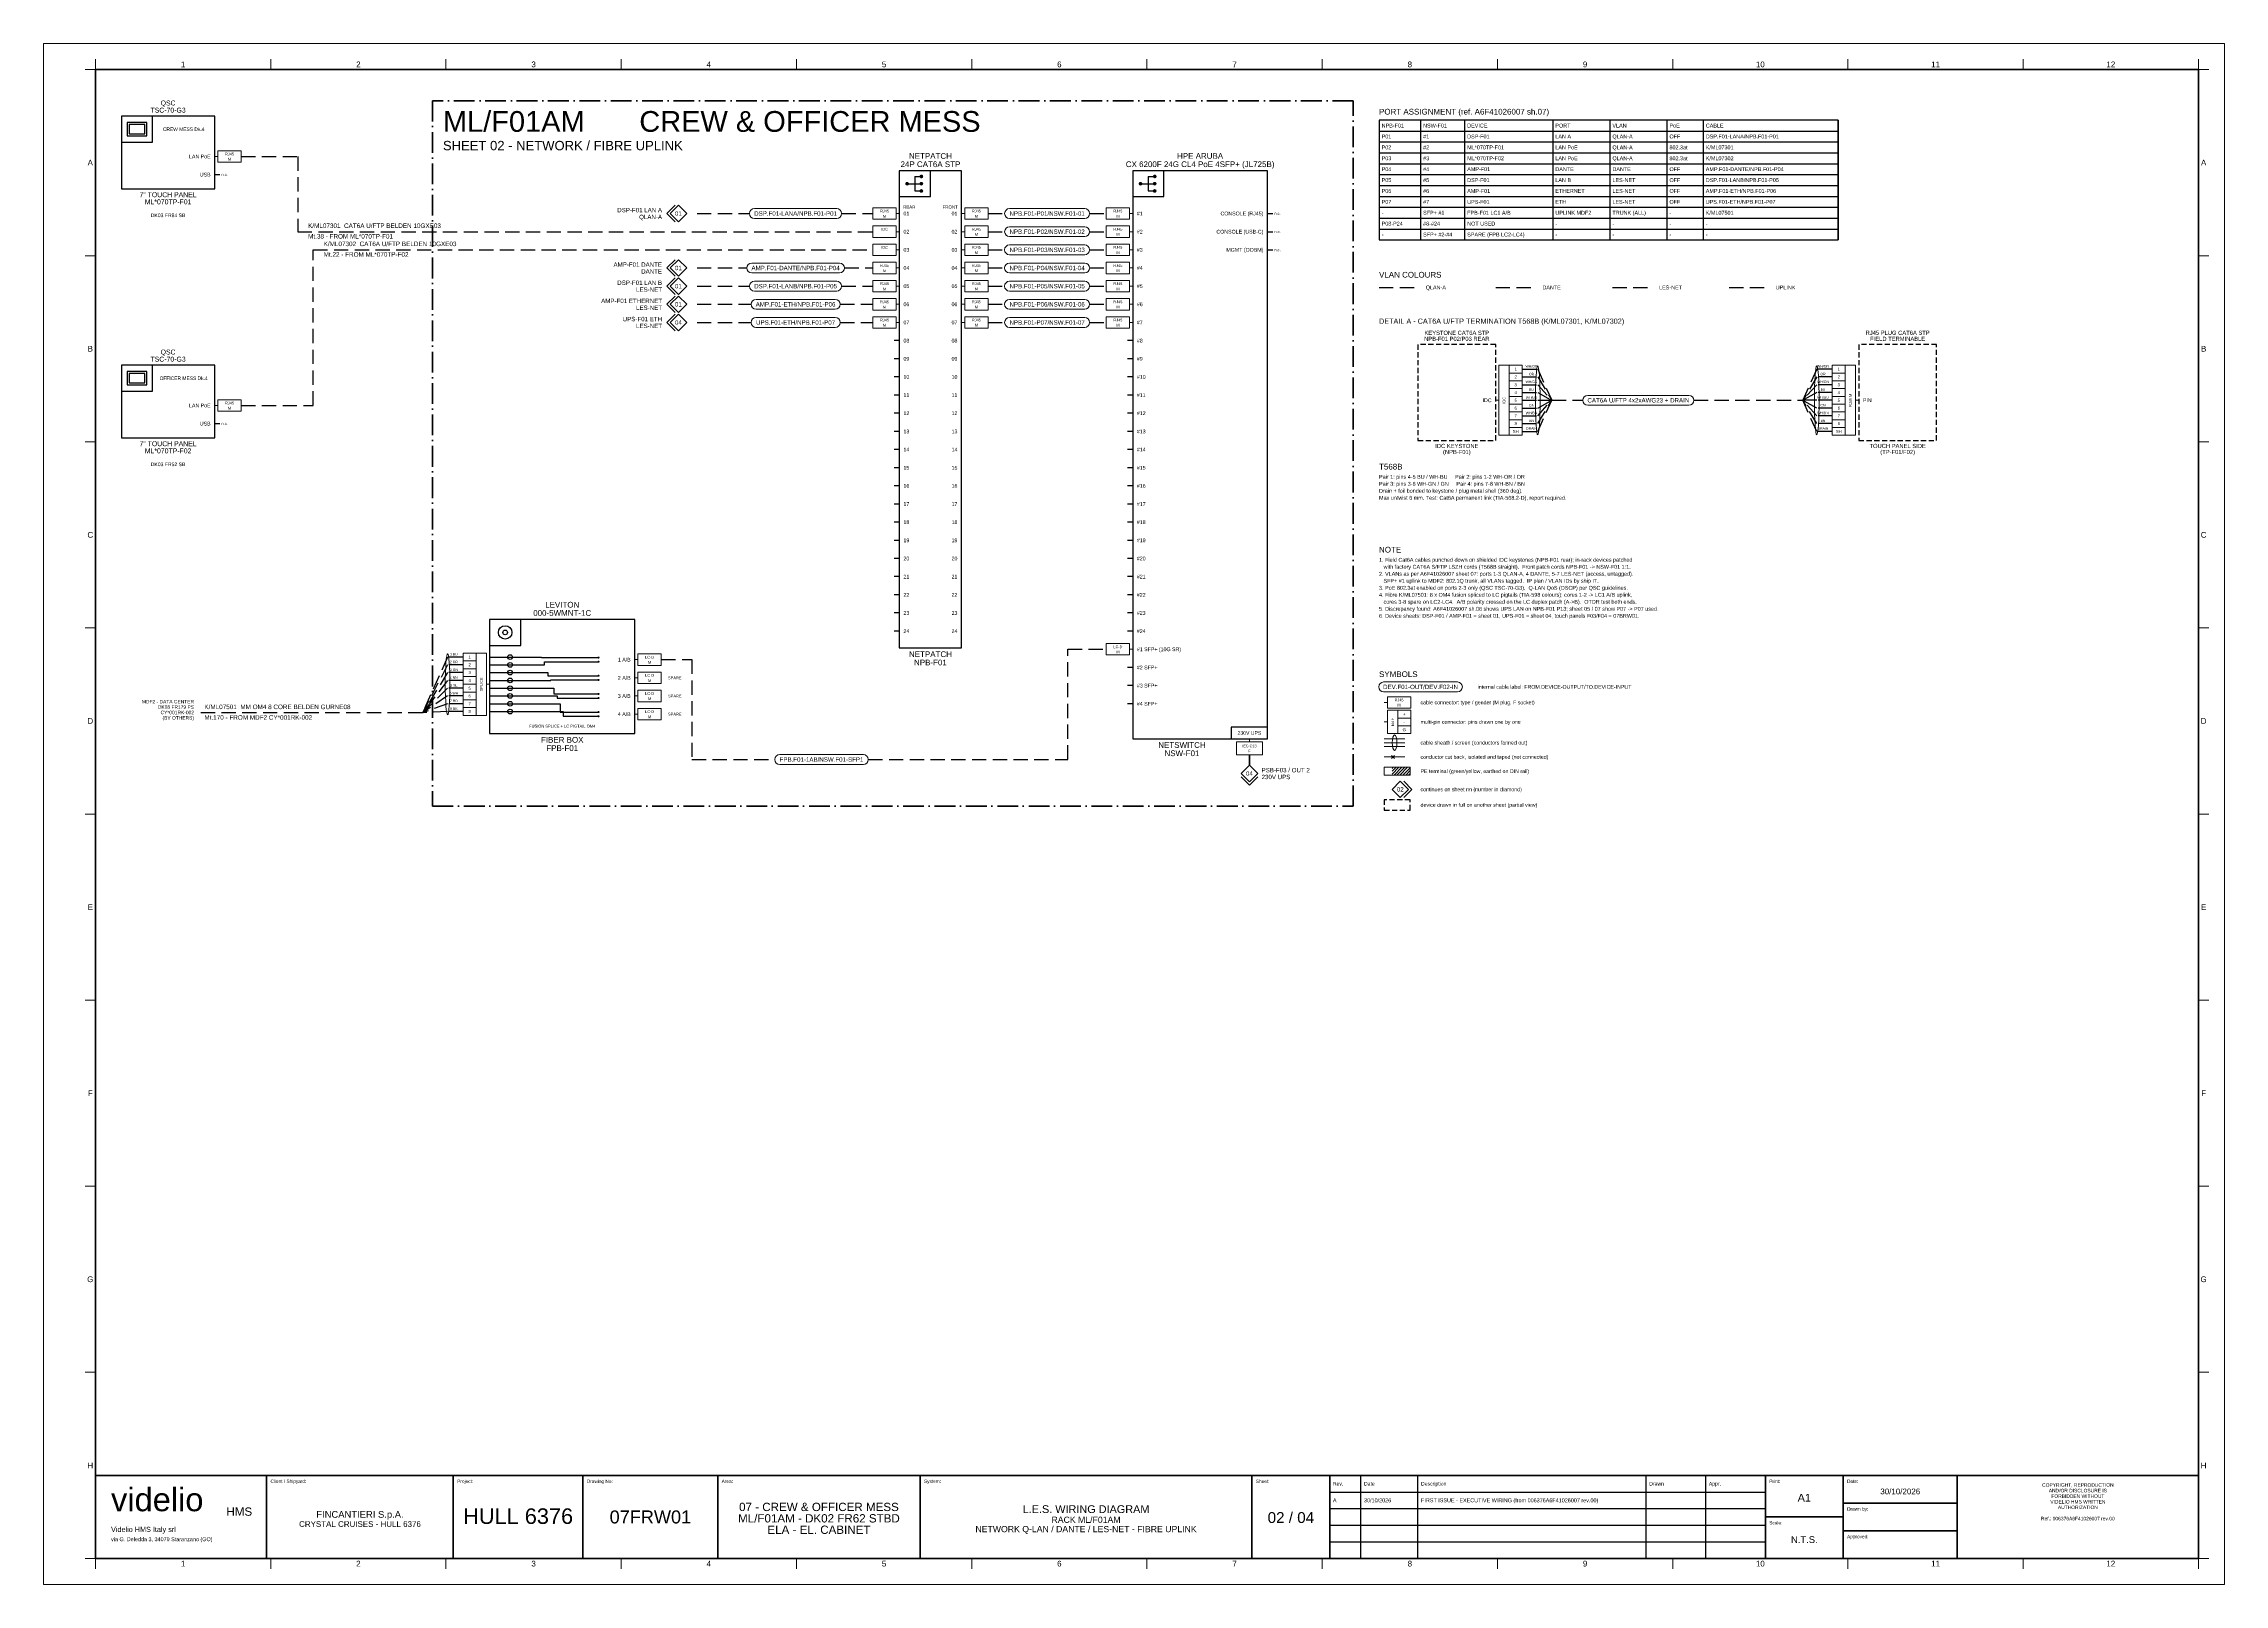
# Model space of a CAD drawing. Header units: millimetres. Extents: x 0 to 841, y 0 to 594.
import ezdxf
from ezdxf.enums import TextEntityAlignment as Align

# ---------------------------------------------------------------- set-up
doc = ezdxf.new("R2010")
doc.units = ezdxf.units.MM
for name, pattern in [('AV_DASHDOT', [12, 8, -2, 0, -2]), ('AV_DASHED', [8, 5.5, -2.5]), ('AV_HIDDEN', [3, 2, -1])]:
    doc.linetypes.add(name, pattern=pattern)
for name, color, linetype, lineweight in [('AV-CONN', 7, 'Continuous', 18), ('AV-LABEL', 7, 'Continuous', 18), ('AV-NOTE', 7, 'Continuous', 18), ('AV-TB', 7, 'Continuous', 18), ('AV-TEXT', 7, 'Continuous', 18), ('AV-TEXT-DEV', 7, 'Continuous', 18)]:
    doc.layers.add(name, color=color, linetype=linetype, lineweight=lineweight)
for name, color, linetype, lineweight, true_color in [('AV-DEVICE', 7, 'Continuous', 25, 0x4682ff), ('AV-DEVICE-REF', 7, 'AV_HIDDEN', 25, 0x4682ff), ('AV-FRAME', 7, 'Continuous', 70, 0x7800ff), ('AV-RACK', 7, 'AV_DASHDOT', 50, 0xff00ff), ('AV-SYM', 7, 'Continuous', 25, 0x4682ff), ('AV-TITLE', 7, 'Continuous', 25, 0x7800ff), ('AV-XREF', 7, 'Continuous', 18, 0x00af00), ('AV-ZONE', 7, 'Continuous', 18, 0x7800ff), ('W-DANTE', 7, 'AV_DASHED', 25, 0xe60000), ('W-FIBER', 7, 'Continuous', 25, 0x1f388c), ('W-LESNET', 7, 'AV_DASHED', 25, 0x00a0eb), ('W-POWER', 7, 'Continuous', 35, 0xeb8c00), ('W-QLAN', 7, 'AV_DASHED', 25, 0x6ebe00), ('W-UPLINK', 7, 'AV_DASHED', 25, 0x1f388c)]:
    doc.layers.add(name, color=color, linetype=linetype, lineweight=lineweight, true_color=true_color)
doc.styles.add('AV', font='arial.ttf')

msp = doc.modelspace()

# ---------------------------------------------------------------- hatches: boundary and pattern name
at = {"layer": 'AV-TB', "true_color": 0x009600}
h = msp.add_hatch(dxfattribs=at)
h.set_pattern_fill('ANSI31', scale=0.25)
h.paths.add_polyline_path([(520, 312), (527, 312), (527, 315), (520, 315)])

# ---------------------------------------------------------------- linework, layer by layer
at = {"layer": 'AV-CONN'}
for p, q in [((66, 550.5), (67.2, 550.5)), ((330, 528.5), (328.8, 528.5)), ((330, 521.5), (328.8, 521.5)), ((354, 528.5), (355.2, 528.5)), ((354, 521.5), (355.2, 521.5)), ((420, 528.5), (418.8, 528.5)), ((420, 521.5), (418.8, 521.5)), ((330, 514.5), (328.8, 514.5)), ((354, 514.5), (355.2, 514.5)), ((420, 514.5), (418.8, 514.5)), ((330, 507.5), (328.8, 507.5)), ((354, 507.5), (355.2, 507.5)), ((420, 507.5), (418.8, 507.5)), ((330, 500.5), (328.8, 500.5)), ((354, 500.5), (355.2, 500.5)), ((420, 500.5), (418.8, 500.5)), ((330, 493.5), (328.8, 493.5)), ((354, 493.5), (355.2, 493.5)), ((420, 493.5), (418.8, 493.5)), ((330, 486.5), (328.8, 486.5)), ((354, 486.5), (355.2, 486.5)), ((420, 486.5), (418.8, 486.5)), ((66, 454.5), (67.2, 454.5)), ((560, 456.5), (561.2, 456.5)), ((700, 456.5), (698.8, 456.5)), ((228, 356.5), (229.2, 356.5)), ((420, 360.5), (418.8, 360.5)), ((172, 347), (170.8, 347)), ((228, 349.5), (229.2, 349.5)), ((228, 342.5), (229.2, 342.5)), ((517, 340), (518.2, 340)), ((228, 335.5), (229.2, 335.5)), ((517, 332.5), (518.2, 332.5)), ((465, 326), (465, 324.8)), ((517, 326), (525, 326)), ((517, 324.5), (525, 324.5)), ((517, 323), (525, 323)), ((519.8, 318.4), (521, 319.6)), ((519.8, 319.6), (521, 318.4)), ((517, 319), (525, 319))]:
    msp.add_line(p, q, dxfattribs=at)
for points in [[(67.2, 548.3), (76.2, 548.3), (76.2, 552.7), (67.2, 552.7)], [(319.8, 526.3), (328.8, 526.3), (328.8, 530.7), (319.8, 530.7)], [(355.2, 526.3), (364.2, 526.3), (364.2, 530.7), (355.2, 530.7)], [(409.8, 526.3), (418.8, 526.3), (418.8, 530.7), (409.8, 530.7)], [(319.8, 519.3), (328.8, 519.3), (328.8, 523.7), (319.8, 523.7)], [(355.2, 519.3), (364.2, 519.3), (364.2, 523.7), (355.2, 523.7)], [(409.8, 519.3), (418.8, 519.3), (418.8, 523.7), (409.8, 523.7)], [(319.8, 512.3), (328.8, 512.3), (328.8, 516.7), (319.8, 516.7)], [(355.2, 512.3), (364.2, 512.3), (364.2, 516.7), (355.2, 516.7)], [(409.8, 512.3), (418.8, 512.3), (418.8, 516.7), (409.8, 516.7)], [(319.8, 505.3), (328.8, 505.3), (328.8, 509.7), (319.8, 509.7)], [(355.2, 505.3), (364.2, 505.3), (364.2, 509.7), (355.2, 509.7)], [(409.8, 505.3), (418.8, 505.3), (418.8, 509.7), (409.8, 509.7)], [(319.8, 498.3), (328.8, 498.3), (328.8, 502.7), (319.8, 502.7)], [(355.2, 498.3), (364.2, 498.3), (364.2, 502.7), (355.2, 502.7)], [(409.8, 498.3), (418.8, 498.3), (418.8, 502.7), (409.8, 502.7)], [(319.8, 491.3), (328.8, 491.3), (328.8, 495.7), (319.8, 495.7)], [(319.8, 484.3), (328.8, 484.3), (328.8, 488.7), (319.8, 488.7)], [(355.2, 491.3), (364.2, 491.3), (364.2, 495.7), (355.2, 495.7)], [(355.2, 484.3), (364.2, 484.3), (364.2, 488.7), (355.2, 488.7)], [(409.8, 491.3), (418.8, 491.3), (418.8, 495.7), (409.8, 495.7)], [(409.8, 484.3), (418.8, 484.3), (418.8, 488.7), (409.8, 488.7)], [(561.2, 443), (565.2, 443), (565.2, 470), (561.2, 470)], [(565.2, 467), (570.2, 467), (570.2, 470), (565.2, 470)], [(565.2, 464), (570.2, 464), (570.2, 467), (565.2, 467)], [(565.2, 461), (570.2, 461), (570.2, 464), (565.2, 464)], [(689.8, 467), (694.8, 467), (694.8, 470), (689.8, 470)], [(689.8, 464), (694.8, 464), (694.8, 467), (689.8, 467)], [(689.8, 461), (694.8, 461), (694.8, 464), (689.8, 464)], [(694.8, 443), (698.8, 443), (698.8, 470), (694.8, 470)], [(67.2, 452.3), (76.2, 452.3), (76.2, 456.7), (67.2, 456.7)], [(565.2, 458), (570.2, 458), (570.2, 461), (565.2, 461)], [(565.2, 455), (570.2, 455), (570.2, 458), (565.2, 458)], [(565.2, 452), (570.2, 452), (570.2, 455), (565.2, 455)], [(689.8, 458), (694.8, 458), (694.8, 461), (689.8, 461)], [(689.8, 455), (694.8, 455), (694.8, 458), (689.8, 458)], [(689.8, 452), (694.8, 452), (694.8, 455), (689.8, 455)], [(565.2, 449), (570.2, 449), (570.2, 452), (565.2, 452)], [(565.2, 446), (570.2, 446), (570.2, 449), (565.2, 449)], [(565.2, 443), (570.2, 443), (570.2, 446), (565.2, 446)], [(689.8, 449), (694.8, 449), (694.8, 452), (689.8, 452)], [(689.8, 446), (694.8, 446), (694.8, 449), (689.8, 449)], [(689.8, 443), (694.8, 443), (694.8, 446), (689.8, 446)], [(409.8, 358.3), (418.8, 358.3), (418.8, 362.7), (409.8, 362.7)], [(161.8, 356), (166.8, 356), (166.8, 359), (161.8, 359)], [(161.8, 353), (166.8, 353), (166.8, 356), (161.8, 356)], [(166.8, 335), (170.8, 335), (170.8, 359), (166.8, 359)], [(229.2, 354.3), (238.2, 354.3), (238.2, 358.7), (229.2, 358.7)], [(161.8, 350), (166.8, 350), (166.8, 353), (161.8, 353)], [(161.8, 347), (166.8, 347), (166.8, 350), (161.8, 350)], [(161.8, 344), (166.8, 344), (166.8, 347), (161.8, 347)], [(229.2, 347.3), (238.2, 347.3), (238.2, 351.7), (229.2, 351.7)], [(161.8, 341), (166.8, 341), (166.8, 344), (161.8, 344)], [(161.8, 338), (166.8, 338), (166.8, 341), (161.8, 341)], [(161.8, 335), (166.8, 335), (166.8, 338), (161.8, 338)], [(229.2, 340.3), (238.2, 340.3), (238.2, 344.7), (229.2, 344.7)], [(229.2, 333.3), (238.2, 333.3), (238.2, 337.7), (229.2, 337.7)], [(518.2, 337.8), (527.2, 337.8), (527.2, 342.2), (518.2, 342.2)], [(518.2, 328), (522.2, 328), (522.2, 337), (518.2, 337)], [(522.2, 334), (527.2, 334), (527.2, 337), (522.2, 337)], [(522.2, 331), (527.2, 331), (527.2, 334), (522.2, 334)], [(522.2, 328), (527.2, 328), (527.2, 331), (522.2, 331)], [(460, 319.8), (470, 319.8), (470, 324.8), (460, 324.8)]]:
    msp.add_lwpolyline(points, close=True, dxfattribs=at)
for centre, major_axis, ratio in [((576.2, 456.5), (0, 13.3), 0.067669), ((683.8, 456.5), (0, 13.3), 0.067669), ((155.8, 347), (0, 11.8), 0.076271), ((521, 324.5), (0, 3), 0.3)]:
    msp.add_ellipse(centre, major_axis=major_axis, ratio=ratio, dxfattribs=at)
at = {"layer": 'AV-DEVICE'}
for p, q in [((66, 543.5), (68, 543.5)), ((472, 528.5), (474, 528.5)), ((472, 521.5), (474, 521.5)), ((472, 514.5), (474, 514.5)), ((330, 479.5), (328, 479.5)), ((420, 479.5), (418, 479.5)), ((330, 472.5), (328, 472.5)), ((420, 472.5), (418, 472.5)), ((330, 465.5), (328, 465.5)), ((420, 465.5), (418, 465.5)), ((330, 458.5), (328, 458.5)), ((420, 458.5), (418, 458.5)), ((66, 447.5), (68, 447.5)), ((330, 451.5), (328, 451.5)), ((420, 451.5), (418, 451.5)), ((330, 444.5), (328, 444.5)), ((330, 437.5), (328, 437.5)), ((420, 444.5), (418, 444.5)), ((420, 437.5), (418, 437.5)), ((330, 430.5), (328, 430.5)), ((420, 430.5), (418, 430.5)), ((330, 423.5), (328, 423.5)), ((420, 423.5), (418, 423.5)), ((330, 416.5), (328, 416.5)), ((420, 416.5), (418, 416.5)), ((330, 409.5), (328, 409.5)), ((420, 409.5), (418, 409.5)), ((330, 402.5), (328, 402.5)), ((330, 395.5), (328, 395.5)), ((420, 402.5), (418, 402.5)), ((420, 395.5), (418, 395.5)), ((330, 388.5), (328, 388.5)), ((420, 388.5), (418, 388.5)), ((330, 381.5), (328, 381.5)), ((420, 381.5), (418, 381.5)), ((330, 374.5), (328, 374.5)), ((420, 374.5), (418, 374.5)), ((330, 367.5), (328, 367.5)), ((420, 367.5), (418, 367.5)), ((420, 353.5), (418, 353.5)), ((420, 346.5), (418, 346.5)), ((420, 339.5), (418, 339.5))]:
    msp.add_line(p, q, dxfattribs=at)
for points in [[(30, 538), (66, 538), (66, 566), (30, 566)], [(30, 556), (42, 556), (42, 566), (30, 566)], [(330, 361), (354, 361), (354, 545), (330, 545)], [(330, 535), (342, 535), (342, 545), (330, 545)], [(420, 326), (472, 326), (472, 545), (420, 545)], [(420, 535), (432, 535), (432, 545), (420, 545)], [(30, 442), (66, 442), (66, 470), (30, 470)], [(30, 460), (42, 460), (42, 470), (30, 470)], [(172, 328), (228, 328), (228, 372), (172, 372)], [(172, 362), (184, 362), (184, 372), (172, 372)], [(458, 326), (472, 326), (472, 330.5), (458, 330.5)]]:
    msp.add_lwpolyline(points, close=True, dxfattribs=at)
at = {"layer": 'AV-DEVICE-REF'}
for points in [[(530, 441), (560, 441), (560, 478), (530, 478)], [(700, 441), (730, 441), (730, 478), (700, 478)], [(517, 298.5), (527, 298.5), (527, 302.5), (517, 302.5)]]:
    msp.add_lwpolyline(points, close=True, dxfattribs=at)
at = {"layer": 'AV-FRAME'}
for points in [[(20, 10), (831, 10), (831, 584), (20, 584)], [(20, 10), (831, 10), (831, 42), (20, 42)]]:
    msp.add_lwpolyline(points, close=True, dxfattribs=at)
at = {"layer": 'AV-LABEL'}
for points in [[(274.14, 526.6), (305.86, 526.6, 1), (305.86, 530.4), (274.14, 530.4, 1)], [(372.51, 526.6), (401.49, 526.6, 1), (401.49, 530.4), (372.51, 530.4, 1)], [(372.51, 519.6), (401.49, 519.6, 1), (401.49, 523.4), (372.51, 523.4, 1)], [(372.5, 512.6), (401.5, 512.6, 1), (401.5, 516.4), (372.5, 516.4, 1)], [(273.07, 505.6), (306.93, 505.6, 1), (306.93, 509.4), (273.07, 509.4, 1)], [(372.49, 505.6), (401.51, 505.6, 1), (401.51, 509.4), (372.49, 509.4, 1)], [(274.14, 498.6), (305.86, 498.6, 1), (305.86, 502.4), (274.14, 502.4, 1)], [(372.5, 498.6), (401.5, 498.6, 1), (401.5, 502.4), (372.5, 502.4, 1)], [(274.72, 484.6), (305.28, 484.6, 1), (305.28, 488.4), (274.72, 488.4, 1)], [(274.73, 491.6), (305.27, 491.6, 1), (305.27, 495.4), (274.73, 495.4, 1)], [(372.5, 491.6), (401.5, 491.6, 1), (401.5, 495.4), (372.5, 495.4, 1)], [(372.51, 484.6), (401.49, 484.6, 1), (401.49, 488.4), (372.51, 488.4, 1)], [(595.5, 454.6), (634.5, 454.6, 1), (634.5, 458.4), (595.5, 458.4, 1)], [(516.77, 344.1), (545.23, 344.1, 1), (545.23, 347.9), (516.77, 347.9, 1)], [(283.86, 316.1), (316.14, 316.1, 1), (316.14, 319.9), (283.86, 319.9, 1)]]:
    msp.add_lwpolyline(points, format="xyb", close=True, dxfattribs=at)
at = {"layer": 'AV-RACK'}
msp.add_lwpolyline([(150, 300), (505, 300), (505, 572), (150, 572)], close=True, dxfattribs=at)
at = {"layer": 'AV-SYM'}
for p, q in [((333, 540), (336, 540)), ((336, 542.8), (336, 537.2)), ((336, 542.8), (338.5, 542.8)), ((336, 540), (338.5, 540)), ((423, 540), (426, 540)), ((426, 542.8), (426, 537.2)), ((426, 542.8), (428.5, 542.8)), ((426, 540), (428.5, 540)), ((336, 537.2), (338.5, 537.2)), ((426, 537.2), (428.5, 537.2)), ((179, 357.5), (180.8, 357.5)), ((179, 354.5), (180.8, 354.5)), ((179, 351.5), (180.8, 351.5)), ((179, 348.5), (180.8, 348.5)), ((179, 345.5), (180.8, 345.5)), ((179, 342.5), (180.8, 342.5)), ((179, 339.5), (180.8, 339.5)), ((179, 336.5), (180.8, 336.5))]:
    msp.add_line(p, q, dxfattribs=at)
for points in [[(32.2, 558.4), (39.8, 558.4), (39.8, 563.6), (32.2, 563.6)], [(33, 559.2), (39, 559.2), (39, 562.8), (33, 562.8)], [(32.2, 462.4), (39.8, 462.4), (39.8, 467.6), (32.2, 467.6)], [(33, 463.2), (39, 463.2), (39, 466.8), (33, 466.8)]]:
    msp.add_lwpolyline(points, close=True, dxfattribs=at)
for points, const_width in [([(332.65, 540, 1), (333.35, 540, 1)], 0.7), ([(338.15, 542.8, 1), (338.85, 542.8, 1)], 0.7), ([(338.15, 540, 1), (338.85, 540, 1)], 0.7), ([(422.65, 540, 1), (423.35, 540, 1)], 0.7), ([(428.15, 542.8, 1), (428.85, 542.8, 1)], 0.7), ([(428.15, 540, 1), (428.85, 540, 1)], 0.7), ([(338.15, 537.2, 1), (338.85, 537.2, 1)], 0.7), ([(428.15, 537.2, 1), (428.85, 537.2, 1)], 0.7), ([(213.8, 357.3, 1), (214.2, 357.3, 1)], 0.4), ([(213.8, 355.7, 1), (214.2, 355.7, 1)], 0.4), ([(213.8, 350.3, 1), (214.2, 350.3, 1)], 0.4), ([(213.8, 348.7, 1), (214.2, 348.7, 1)], 0.4), ([(213.8, 343.3, 1), (214.2, 343.3, 1)], 0.4), ([(213.8, 341.7, 1), (214.2, 341.7, 1)], 0.4), ([(213.8, 336.3, 1), (214.2, 336.3, 1)], 0.4), ([(213.8, 334.7, 1), (214.2, 334.7, 1)], 0.4)]:
    msp.add_lwpolyline(points, format="xyb", close=True, dxfattribs=dict(at, const_width=const_width))
for centre, radius in [((178, 367), 2.6), ((178, 367), 0.9), ((179.9, 357.5), 0.9), ((179.9, 354.5), 0.9), ((179.9, 351.5), 0.9), ((179.9, 348.5), 0.9), ((179.9, 345.5), 0.9), ((179.9, 342.5), 0.9), ((179.9, 339.5), 0.9), ((179.9, 336.5), 0.9)]:
    msp.add_circle(centre, radius, dxfattribs=at)
at = {"layer": 'AV-TB'}
msp.add_lwpolyline([(517, 312), (527, 312), (527, 315), (517, 315)], close=True, dxfattribs=at)
at = {"layer": 'AV-TITLE'}
for p, q in [((531, 564.5), (531, 518.3)), ((548, 564.5), (548, 518.3)), ((582, 564.5), (582, 518.3)), ((604, 564.5), (604, 518.3)), ((626, 564.5), (626, 518.3)), ((640, 564.5), (640, 518.3)), ((692, 564.5), (692, 518.3)), ((515, 560.3), (692, 560.3)), ((515, 556.1), (692, 556.1)), ((515, 551.9), (692, 551.9)), ((515, 547.7), (692, 547.7)), ((515, 543.5), (692, 543.5)), ((515, 539.3), (692, 539.3)), ((515, 535.1), (692, 535.1)), ((515, 530.9), (692, 530.9)), ((515, 526.7), (692, 526.7)), ((515, 522.5), (692, 522.5)), ((496, 35.6), (664, 35.6)), ((508, 10), (508, 42)), ((530, 10), (530, 42)), ((618, 10), (618, 42)), ((641, 10), (641, 42)), ((496, 29.2), (664, 29.2)), ((496, 22.8), (664, 22.8)), ((496, 16.4), (664, 16.4))]:
    msp.add_line(p, q, dxfattribs=at)
for points in [[(515, 518.3), (692, 518.3), (692, 564.5), (515, 564.5)], [(20, 10), (86, 10), (86, 42), (20, 42)], [(86, 10), (158, 10), (158, 42), (86, 42)], [(158, 10), (208, 10), (208, 42), (158, 42)], [(208, 10), (260, 10), (260, 42), (208, 42)], [(260, 10), (338, 10), (338, 42), (260, 42)], [(338, 10), (466, 10), (466, 42), (338, 42)], [(466, 10), (496, 10), (496, 42), (466, 42)], [(496, 10), (664, 10), (664, 42), (496, 42)], [(664, 26), (694, 26), (694, 42), (664, 42)], [(694, 31.33), (738, 31.33), (738, 42), (694, 42)], [(738, 10), (831, 10), (831, 42), (738, 42)], [(664, 10), (694, 10), (694, 26), (664, 26)], [(694, 20.67), (738, 20.67), (738, 31.33), (694, 31.33)], [(694, 10), (738, 10), (738, 20.67), (694, 20.67)]]:
    msp.add_lwpolyline(points, close=True, dxfattribs=at)
at = {"layer": 'AV-XREF'}
for points in [[(243.5, 531.7), (240.3, 528.5), (243.5, 525.3)], [(243.5, 510.7), (240.3, 507.5), (243.5, 504.3)], [(243.5, 503.7), (240.3, 500.5), (243.5, 497.3)], [(243.5, 496.7), (240.3, 493.5), (243.5, 490.3)], [(243.5, 489.7), (240.3, 486.5), (243.5, 483.3)], [(461.8, 311.3), (465, 308.1), (468.2, 311.3)], [(524.5, 309.7), (527.7, 306.5), (524.5, 303.3)]]:
    msp.add_lwpolyline(points, dxfattribs=at)
for points in [[(241.6, 528.5), (244.8, 531.7), (248, 528.5), (244.8, 525.3)], [(241.6, 507.5), (244.8, 510.7), (248, 507.5), (244.8, 504.3)], [(241.6, 500.5), (244.8, 503.7), (248, 500.5), (244.8, 497.3)], [(241.6, 493.5), (244.8, 496.7), (248, 493.5), (244.8, 490.3)], [(241.6, 486.5), (244.8, 489.7), (248, 486.5), (244.8, 483.3)], [(461.8, 312.6), (465, 315.8), (468.2, 312.6), (465, 309.4)], [(520, 306.5), (523.2, 309.7), (526.4, 306.5), (523.2, 303.3)]]:
    msp.add_lwpolyline(points, close=True, dxfattribs=at)
at = {"layer": 'AV-ZONE'}
for p, q in [((20, 584), (16, 584)), ((20, 584), (20, 588)), ((87.58, 584), (87.58, 588)), ((155.17, 584), (155.17, 588)), ((222.75, 584), (222.75, 588)), ((290.33, 584), (290.33, 588)), ((357.92, 584), (357.92, 588)), ((425.5, 584), (425.5, 588)), ((493.08, 584), (493.08, 588)), ((560.67, 584), (560.67, 588)), ((628.25, 584), (628.25, 588)), ((695.83, 584), (695.83, 588)), ((763.42, 584), (763.42, 588)), ((831, 584), (831, 588)), ((831, 584), (835, 584)), ((20, 512.25), (16, 512.25)), ((831, 512.25), (835, 512.25)), ((20, 440.5), (16, 440.5)), ((831, 440.5), (835, 440.5)), ((20, 368.75), (16, 368.75)), ((831, 368.75), (835, 368.75)), ((20, 297), (16, 297)), ((831, 297), (835, 297)), ((20, 225.25), (16, 225.25)), ((831, 225.25), (835, 225.25)), ((20, 153.5), (16, 153.5)), ((831, 153.5), (835, 153.5)), ((20, 81.75), (16, 81.75)), ((831, 81.75), (835, 81.75)), ((20, 10), (16, 10)), ((20, 10), (20, 6)), ((87.58, 10), (87.58, 6)), ((155.17, 10), (155.17, 6)), ((222.75, 10), (222.75, 6)), ((290.33, 10), (290.33, 6)), ((357.92, 10), (357.92, 6)), ((425.5, 10), (425.5, 6)), ((493.08, 10), (493.08, 6)), ((560.67, 10), (560.67, 6)), ((628.25, 10), (628.25, 6)), ((695.83, 10), (695.83, 6)), ((763.42, 10), (763.42, 6)), ((831, 10), (831, 6)), ((831, 10), (835, 10))]:
    msp.add_line(p, q, dxfattribs=at)
at = {"layer": 'AV-ZONE', "lineweight": 13}
msp.add_lwpolyline([(0, 0), (841, 0), (841, 594), (0, 594)], close=True, dxfattribs=at)
at = {"layer": 'W-DANTE'}
for p, q in [((252, 507.5), (271.17, 507.5)), ((308.83, 507.5), (319.8, 507.5)), ((364.2, 507.5), (370.59, 507.5)), ((403.41, 507.5), (409.8, 507.5)), ((560, 500), (576, 500))]:
    msp.add_line(p, q, dxfattribs=at)
at = {"layer": 'W-FIBER'}
for p, q in [((172, 357.5), (179, 357.5)), ((172, 354.5), (179, 354.5)), ((172, 351.5), (179, 351.5)), ((172, 348.5), (179, 348.5)), ((172, 345.5), (179, 345.5)), ((172, 342.5), (179, 342.5)), ((172, 339.5), (179, 339.5)), ((172, 336.5), (179, 336.5))]:
    msp.add_line(p, q, dxfattribs=at)
for points in [[(180.8, 357.5), (192, 357.5), (192, 357.3), (214, 357.3)], [(180.8, 354.5), (193.2, 354.5), (193.2, 355.7), (214, 355.7)], [(180.8, 351.5), (194.4, 351.5), (194.4, 350.3), (214, 350.3)], [(180.8, 348.5), (195.6, 348.5), (195.6, 348.7), (214, 348.7)], [(180.8, 345.5), (196.8, 345.5), (196.8, 343.3), (214, 343.3)], [(180.8, 342.5), (198, 342.5), (198, 341.7), (214, 341.7)], [(180.8, 339.5), (199.2, 339.5), (199.2, 336.3), (214, 336.3)], [(180.8, 336.5), (200.4, 336.5), (200.4, 334.7), (214, 334.7)]]:
    msp.add_lwpolyline(points, dxfattribs=at)
at = {"layer": 'W-LESNET'}
for p, q in [((252, 500.5), (272.24, 500.5)), ((307.76, 500.5), (319.8, 500.5)), ((364.2, 500.5), (370.6, 500.5)), ((403.4, 500.5), (409.8, 500.5)), ((605, 500), (621, 500)), ((252, 493.5), (272.83, 493.5)), ((307.17, 493.5), (319.8, 493.5)), ((364.2, 493.5), (370.6, 493.5)), ((403.4, 493.5), (409.8, 493.5)), ((252, 486.5), (272.82, 486.5)), ((307.18, 486.5), (319.8, 486.5)), ((364.2, 486.5), (370.61, 486.5)), ((403.39, 486.5), (409.8, 486.5))]:
    msp.add_line(p, q, dxfattribs=at)
at = {"layer": 'W-POWER'}
msp.add_line((465, 319.8), (465, 315.8), dxfattribs=at)
at = {"layer": 'W-QLAN'}
for p, q in [((76.2, 550.5), (98, 550.5)), ((98, 550.5), (98, 521.5)), ((98, 521.5), (319.8, 521.5)), ((252, 528.5), (272.24, 528.5)), ((307.76, 528.5), (319.8, 528.5)), ((364.2, 528.5), (370.61, 528.5)), ((364.2, 521.5), (370.61, 521.5)), ((403.39, 528.5), (409.8, 528.5)), ((403.39, 521.5), (409.8, 521.5)), ((104, 454.5), (104, 514.5)), ((104, 514.5), (319.8, 514.5)), ((364.2, 514.5), (370.6, 514.5)), ((403.4, 514.5), (409.8, 514.5)), ((515, 500), (531, 500)), ((570.2, 468.5), (576.2, 468.5)), ((570.2, 465.5), (576.2, 465.5)), ((576.2, 468.5), (581.6, 456.5)), ((576.2, 465.5), (581.6, 456.5)), ((683.8, 468.5), (678.4, 456.5)), ((683.8, 465.5), (678.4, 456.5)), ((689.8, 468.5), (683.8, 468.5)), ((689.8, 465.5), (683.8, 465.5)), ((76.2, 454.5), (104, 454.5)), ((570.2, 462.5), (576.2, 462.5)), ((570.2, 459.5), (576.2, 459.5)), ((570.2, 456.5), (576.2, 456.5)), ((576.2, 462.5), (581.6, 456.5)), ((576.2, 459.5), (581.6, 456.5)), ((576.2, 456.5), (581.6, 456.5)), ((576.2, 453.5), (581.6, 456.5)), ((576.2, 450.5), (581.6, 456.5)), ((576.2, 447.5), (581.6, 456.5)), ((576.2, 444.5), (581.6, 456.5)), ((581.6, 456.5), (593.6, 456.5)), ((636.4, 456.5), (678.4, 456.5)), ((683.8, 462.5), (678.4, 456.5)), ((683.8, 459.5), (678.4, 456.5)), ((683.8, 456.5), (678.4, 456.5)), ((683.8, 453.5), (678.4, 456.5)), ((683.8, 450.5), (678.4, 456.5)), ((683.8, 447.5), (678.4, 456.5)), ((683.8, 444.5), (678.4, 456.5)), ((689.8, 462.5), (683.8, 462.5)), ((689.8, 459.5), (683.8, 459.5)), ((689.8, 456.5), (683.8, 456.5)), ((570.2, 453.5), (576.2, 453.5)), ((570.2, 450.5), (576.2, 450.5)), ((570.2, 447.5), (576.2, 447.5)), ((689.8, 453.5), (683.8, 453.5)), ((689.8, 450.5), (683.8, 450.5)), ((689.8, 447.5), (683.8, 447.5)), ((570.2, 444.5), (576.2, 444.5)), ((689.8, 444.5), (683.8, 444.5))]:
    msp.add_line(p, q, dxfattribs=at)
at = {"layer": 'W-UPLINK'}
for p, q in [((650, 500), (666, 500)), ((155.8, 357.5), (146.12, 336)), ((155.8, 354.5), (146.12, 336)), ((161.8, 357.5), (155.8, 357.5)), ((161.8, 354.5), (155.8, 354.5)), ((238.2, 356.5), (250, 356.5)), ((250, 356.5), (250, 318)), ((395, 318), (395, 360.5)), ((395, 360.5), (409.8, 360.5)), ((155.8, 351.5), (146.12, 336)), ((155.8, 348.5), (146.12, 336)), ((155.8, 345.5), (146.12, 336)), ((161.8, 351.5), (155.8, 351.5)), ((161.8, 348.5), (155.8, 348.5)), ((161.8, 345.5), (155.8, 345.5)), ((155.8, 342.5), (146.12, 336)), ((155.8, 339.5), (146.12, 336)), ((155.8, 336.5), (146.12, 336)), ((161.8, 342.5), (155.8, 342.5)), ((161.8, 339.5), (155.8, 339.5)), ((161.8, 336.5), (155.8, 336.5)), ((146.12, 336), (60, 336)), ((250, 318), (281.96, 318)), ((318.04, 318), (395, 318))]:
    msp.add_line(p, q, dxfattribs=at)

# ---------------------------------------------------------------- texts
at = {"layer": 'AV-CONN', "style": 'AV'}
for s, height, p in [('RJ45', 1.05, (71.7, 551.45)), ('M', 1.05, (71.7, 549.45)), ('RJ45', 1.05, (324.3, 529.45)), ('RJ45', 1.05, (359.7, 529.45)), ('RJ45', 1.05, (414.3, 529.45)), ('IDC', 1.05, (324.3, 522.45)), ('M', 1.05, (324.3, 527.45)), ('RJ45', 1.05, (359.7, 522.45)), ('M', 1.05, (359.7, 527.45)), ('RJ45', 1.05, (414.3, 522.45)), ('M', 1.05, (414.3, 527.45)), ('IDC', 1.05, (324.3, 515.45)), ('RJ45', 1.05, (359.7, 515.45)), ('M', 1.05, (359.7, 520.45)), ('M', 1.05, (359.7, 513.45)), ('RJ45', 1.05, (414.3, 515.45)), ('M', 1.05, (414.3, 520.45)), ('M', 1.05, (414.3, 513.45)), ('RJ45', 1.05, (324.3, 508.45)), ('M', 1.05, (324.3, 506.45)), ('RJ45', 1.05, (359.7, 508.45)), ('M', 1.05, (359.7, 506.45)), ('RJ45', 1.05, (414.3, 508.45)), ('M', 1.05, (414.3, 506.45)), ('RJ45', 1.05, (324.3, 501.45)), ('M', 1.05, (324.3, 499.45)), ('RJ45', 1.05, (359.7, 501.45)), ('M', 1.05, (359.7, 499.45)), ('RJ45', 1.05, (414.3, 501.45)), ('M', 1.05, (414.3, 499.45)), ('RJ45', 1.05, (324.3, 494.45)), ('RJ45', 1.05, (324.3, 487.45)), ('M', 1.05, (324.3, 492.45)), ('RJ45', 1.05, (359.7, 494.45)), ('RJ45', 1.05, (359.7, 487.45)), ('M', 1.05, (359.7, 492.45)), ('RJ45', 1.05, (414.3, 494.45)), ('RJ45', 1.05, (414.3, 487.45)), ('M', 1.05, (414.3, 492.45)), ('M', 1.05, (324.3, 485.45)), ('M', 1.05, (359.7, 485.45)), ('M', 1.05, (414.3, 485.45)), ('3', 1.15, (567.7, 462.5)), ('2', 1.15, (567.7, 465.5)), ('1', 1.15, (567.7, 468.5)), ('3', 1.15, (692.3, 462.5)), ('2', 1.15, (692.3, 465.5)), ('1', 1.15, (692.3, 468.5)), ('RJ45', 1.05, (71.7, 455.45)), ('4', 1.15, (567.7, 459.5)), ('5', 1.15, (567.7, 456.5)), ('4', 1.15, (692.3, 459.5)), ('5', 1.15, (692.3, 456.5)), ('M', 1.05, (71.7, 453.45)), ('8', 1.15, (567.7, 447.5)), ('6', 1.15, (567.7, 453.5)), ('7', 1.15, (567.7, 450.5)), ('8', 1.15, (692.3, 447.5)), ('6', 1.15, (692.3, 453.5)), ('7', 1.15, (692.3, 450.5)), ('SH', 1.15, (567.7, 444.5)), ('SH', 1.15, (692.3, 444.5)), ('LC-D', 1.05, (414.3, 361.45)), ('2', 1.15, (164.3, 354.5)), ('1', 1.15, (164.3, 357.5)), ('LC-D', 1.05, (233.7, 357.45)), ('M', 1.05, (233.7, 355.45)), ('M', 1.05, (414.3, 359.45)), ('4', 1.15, (164.3, 348.5)), ('3', 1.15, (164.3, 351.5)), ('5', 1.15, (164.3, 345.5)), ('LC-D', 1.05, (233.7, 350.45)), ('M', 1.05, (233.7, 348.45)), ('8', 1.15, (164.3, 336.5)), ('6', 1.15, (164.3, 342.5)), ('7', 1.15, (164.3, 339.5)), ('LC-D', 1.05, (233.7, 343.45)), ('LC-D', 1.05, (233.7, 336.45)), ('M', 1.05, (233.7, 341.45)), ('RJ45', 1.05, (522.7, 340.95)), ('M', 1.05, (522.7, 338.95)), ('M', 1.05, (233.7, 334.45)), ('G', 1.15, (524.7, 329.5)), ('+', 1.15, (524.7, 335.5)), ('-', 1.15, (524.7, 332.5)), ('IEC C13', 1.05, (465, 323.25)), ('F', 1.05, (465, 321.25))]:
    msp.add_text(s, height=height, dxfattribs=at).set_placement(p, align=Align.MIDDLE_CENTER)
for s, p in [('IDC', (563.2, 456.5)), ('RJ45 M', (696.8, 456.5)), ('SPLICE', (168.8, 347)), ('EB F', (520.2, 332.5))]:
    msp.add_text(s, height=1.05, rotation=90, dxfattribs=at).set_placement(p, align=Align.MIDDLE_CENTER)
at = {"layer": 'AV-LABEL', "style": 'AV'}
for s, p in [('DSP.F01-LANA/NPB.F01-P01', (290, 528.5)), ('NPB.F01-P01/NSW.F01-01', (387, 528.5)), ('NPB.F01-P02/NSW.F01-02', (387, 521.5)), ('NPB.F01-P03/NSW.F01-03', (387, 514.5)), ('AMP.F01-DANTE/NPB.F01-P04', (290, 507.5)), ('NPB.F01-P04/NSW.F01-04', (387, 507.5)), ('DSP.F01-LANB/NPB.F01-P05', (290, 500.5)), ('NPB.F01-P05/NSW.F01-05', (387, 500.5)), ('AMP.F01-ETH/NPB.F01-P06', (290, 493.5)), ('NPB.F01-P06/NSW.F01-06', (387, 493.5)), ('UPS.F01-ETH/NPB.F01-P07', (290, 486.5)), ('NPB.F01-P07/NSW.F01-07', (387, 486.5)), ('CAT6A U/FTP 4x2xAWG23 + DRAIN', (615, 456.5)), ('DEV.F01-OUT/DEV.F02-IN', (531, 346)), ('FPB.F01-1AB/NSW.F01-SFP1', (300, 318))]:
    msp.add_text(s, height=1.7, dxfattribs=at).set_placement(p, align=Align.MIDDLE_CENTER)
at = {"layer": 'AV-NOTE', "style": 'AV'}
for s, height, p in [('n.c.', 1.1, (68.6, 543.5)), ('REAR', 1.2, (331.5, 531)), ('n.c.', 1.1, (474.6, 528.5)), ('n.c.', 1.1, (474.6, 521.5)), ('n.c.', 1.1, (474.6, 514.5)), ('n.c.', 1.1, (68.6, 447.5)), ('Pair 1: pins 4-5 BU / WH-BU     Pair 2: pins 1-2 WH-OR / OR', 1.5, (515, 427)), ('Pair 3: pins 3-6 WH-GN / GN     Pair 4: pins 7-8 WH-BN / BN', 1.5, (515, 424.3)), ('Drain + foil bonded to keystone / plug metal shell (360 deg).', 1.5, (515, 421.6)), ('Max untwist 6 mm. Test: Cat6A permanent link (TIA-568.2-D), report required.', 1.5, (515, 418.9)), ('1. Field Cat6A cables punched down on shielded IDC keystones (NPB-F01 rear); in-rack devices patched', 1.5, (515, 395)), ('2. VLANs as per A6F41026007 sheet 07: ports 1-3 QLAN-A, 4 DANTE, 5-7 LES-NET (access, untagged).', 1.5, (515, 389.6)), ('   with factory CAT6A S/FTP LSZH cords (T568B straight).  Front patch cords NPB-F01 -> NSW-F01 1:1.', 1.5, (515, 392.3)), ('   SFP+ #1 uplink to MDF2: 802.1Q trunk, all VLANs tagged.  IP plan / VLAN IDs by ship IT.', 1.5, (515, 386.9)), ('4. Fibre K/ML07501: 8 x OM4 fusion spliced to LC pigtails (TIA-598 colours); cores 1-2 -> LC1 A/B uplink,', 1.5, (515, 381.5)), ('3. PoE 802.3at enabled on ports 2-3 only (QSC TSC-70-G3).  Q-LAN QoS (DSCP) per QSC guidelines.', 1.5, (515, 384.2)), ('   cores 3-8 spare on LC2-LC4.  A/B polarity crossed on the LC duplex patch (A->B).  OTDR test both ends.', 1.5, (515, 378.8)), ('5. Discrepancy found: A6F41026007 sh.06 shows UPS LAN on NPB-F01 P13; sheet 05 / 07 show P07 -> P07 used.', 1.5, (515, 376.1)), ('6. Device sheets: DSP-F01 / AMP-F01 = sheet 01, UPS-F01 = sheet 04, touch panels F03/F04 = 07BRW01.', 1.5, (515, 373.4)), ('SPARE', 1.1, (240.8, 349.5)), ('SPARE', 1.1, (240.8, 342.5)), ('SPARE', 1.1, (240.8, 335.5))]:
    msp.add_text(s, height=height, dxfattribs=at).set_placement(p, align=Align.MIDDLE_LEFT)
msp.add_text('FRONT', height=1.2, dxfattribs=at).set_placement((352.5, 531), align=Align.MIDDLE_RIGHT)
for s, height, p in [('WH/OR', 0.95, (573.8, 468.85)), ('WH/GN', 0.95, (573.8, 462.85)), ('OR', 0.95, (573.8, 465.85)), ('WH/OR', 0.95, (686.2, 468.85)), ('WH/GN', 0.95, (686.2, 462.85)), ('OR', 0.95, (686.2, 465.85)), ('WH/BU', 0.95, (573.8, 456.85)), ('GN', 0.95, (573.8, 453.85)), ('BU', 0.95, (573.8, 459.85)), ('WH/BU', 0.95, (686.2, 456.85)), ('GN', 0.95, (686.2, 453.85)), ('BU', 0.95, (686.2, 459.85)), ('WH/BN', 0.95, (573.8, 450.85)), ('DRAIN', 0.95, (573.8, 444.85)), ('BN', 0.95, (573.8, 447.85)), ('WH/BN', 0.95, (686.2, 450.85)), ('DRAIN', 0.95, (686.2, 444.85)), ('BN', 0.95, (686.2, 447.85)), ('2 OR', 0.95, (158.2, 354.85)), ('1 BU', 0.95, (158.2, 357.85)), ('3 GN', 0.95, (158.2, 351.85)), ('4 BN', 0.95, (158.2, 348.85)), ('5 SL', 0.95, (158.2, 345.85)), ('6 WH', 0.95, (158.2, 342.85)), ('7 RD', 0.95, (158.2, 339.85)), ('8 BK', 0.95, (158.2, 336.85)), ('FUSION SPLICE + LC PIGTAIL OM4', 1.1, (200, 330))]:
    msp.add_text(s, height=height, dxfattribs=at).set_placement(p, align=Align.BOTTOM_CENTER)
at = {"layer": 'AV-TEXT', "style": 'AV'}
for s, height, p in [('PORT ASSIGNMENT (ref. A6F41026007 sh.07)', 2.2, (515, 566)), ('K/ML07301  CAT6A U/FTP BELDEN 10GXE03', 1.75, (102, 522.4)), ('K/ML07302  CAT6A U/FTP BELDEN 10GXE03', 1.75, (108, 515.4)), ('K/ML07501  MM OM4 8 CORE BELDEN GURNE08', 1.75, (62, 336.9)), ('videlio', 9, (26, 25.5)), ('Videlio HMS Italy srl', 2, (26, 19.6)), ('via G. Deledda 3, 34079 Staranzano (GO)', 1.5, (26, 16.2))]:
    msp.add_text(s, height=height, dxfattribs=at).set_placement(p, align=Align.BOTTOM_LEFT)
for s, height, p in [('CREW MESS Dk.4', 1.35, (54, 561)), ('DK03 FR84 SB', 1.4, (48, 527.8)), ('01', 1.7, (244.8, 528.5)), ('01', 1.7, (244.8, 507.5)), ('01', 1.7, (244.8, 500.5)), ('01', 1.7, (244.8, 493.5)), ('04', 1.7, (244.8, 486.5)), ('OFFICER MESS Dk.4', 1.35, (54, 465)), ('DK03 FR52 SB', 1.4, (48, 431.8)), ('230V UPS', 1.4, (465, 328.25)), ('04', 1.7, (465, 312.6)), ('02', 1.7, (523.2, 306.5)), ('COPYRIGHT, REPRODUCTION', 1.35, (784.5, 38.33)), ('AND/OR DISCLOSURE IS', 1.35, (784.5, 36.17)), ('FORBIDDEN WITHOUT', 1.35, (784.5, 34.01)), ('Ref.: 006376A6F41026007 rev.00', 1.35, (784.5, 25.37)), ('VIDELIO HMS WRITTEN', 1.35, (784.5, 31.85)), ('AUTHORIZATION', 1.35, (784.5, 29.69))]:
    msp.add_text(s, height=height, dxfattribs=at).set_placement(p, align=Align.MIDDLE_CENTER)
at = {"layer": 'AV-TEXT', "true_color": 0x7800ff, "style": 'AV'}
for s, height, p in [('NPB-F01', 1.5, (516, 562.4)), ('NSW-F01', 1.5, (532, 562.4)), ('DEVICE', 1.5, (549, 562.4)), ('PORT', 1.5, (583, 562.4)), ('VLAN', 1.5, (605, 562.4)), ('PoE', 1.5, (627, 562.4)), ('CABLE', 1.5, (641, 562.4)), ('Rev.', 1.4, (497.2, 38.8)), ('Date', 1.4, (509.2, 38.8)), ('Description', 1.4, (531.2, 38.8)), ('Drawn', 1.4, (619.2, 38.8)), ('Appr.', 1.4, (642.2, 38.8))]:
    msp.add_text(s, height=height, dxfattribs=at).set_placement(p, align=Align.MIDDLE_LEFT)
at = {"layer": 'AV-TEXT', "style": 'AV'}
for s, height, p in [('P01', 1.5, (516, 558.2)), ('#1', 1.5, (532, 558.2)), ('DSP-F01', 1.5, (549, 558.2)), ('LAN A', 1.5, (583, 558.2)), ('QLAN-A', 1.5, (605, 558.2)), ('OFF', 1.5, (627, 558.2)), ('DSP.F01-LANA/NPB.F01-P01', 1.5, (641, 558.2)), ('P02', 1.5, (516, 554)), ('P03', 1.5, (516, 549.8)), ('#2', 1.5, (532, 554)), ('#3', 1.5, (532, 549.8)), ('ML*070TP-F01', 1.5, (549, 554)), ('ML*070TP-F02', 1.5, (549, 549.8)), ('LAN PoE', 1.5, (583, 554)), ('LAN PoE', 1.5, (583, 549.8)), ('QLAN-A', 1.5, (605, 554)), ('QLAN-A', 1.5, (605, 549.8)), ('802.3at', 1.5, (627, 554)), ('802.3at', 1.5, (627, 549.8)), ('K/ML07301', 1.5, (641, 554)), ('K/ML07302', 1.5, (641, 549.8)), ('P04', 1.5, (516, 545.6)), ('P05', 1.5, (516, 541.4)), ('#4', 1.5, (532, 545.6)), ('#5', 1.5, (532, 541.4)), ('AMP-F01', 1.5, (549, 545.6)), ('DSP-F01', 1.5, (549, 541.4)), ('DANTE', 1.5, (583, 545.6)), ('LAN B', 1.5, (583, 541.4)), ('DANTE', 1.5, (605, 545.6)), ('LES-NET', 1.5, (605, 541.4)), ('OFF', 1.5, (627, 545.6)), ('OFF', 1.5, (627, 541.4)), ('AMP.F01-DANTE/NPB.F01-P04', 1.5, (641, 545.6)), ('DSP.F01-LANB/NPB.F01-P05', 1.5, (641, 541.4)), ('P06', 1.5, (516, 537.2)), ('P07', 1.5, (516, 533)), ('#6', 1.5, (532, 537.2)), ('#7', 1.5, (532, 533)), ('AMP-F01', 1.5, (549, 537.2)), ('UPS-F01', 1.5, (549, 533)), ('ETHERNET', 1.5, (583, 537.2)), ('ETH', 1.5, (583, 533)), ('LES-NET', 1.5, (605, 537.2)), ('LES-NET', 1.5, (605, 533)), ('OFF', 1.5, (627, 537.2)), ('OFF', 1.5, (627, 533)), ('AMP.F01-ETH/NPB.F01-P06', 1.5, (641, 537.2)), ('UPS.F01-ETH/NPB.F01-P07', 1.5, (641, 533)), ('01', 1.45, (331.6, 528.5)), ('02', 1.45, (331.6, 521.5)), ('#1', 1.45, (421.6, 528.5)), ('#2', 1.45, (421.6, 521.5)), ('-', 1.5, (516, 528.8)), ('P08-P24', 1.5, (516, 524.6)), ('#8-#24', 1.5, (532, 524.6)), ('SFP+ #1', 1.5, (532, 528.8)), ('FPB-F01 LC1 A/B', 1.5, (549, 528.8)), ('NOT USED', 1.5, (549, 524.6)), ('-', 1.5, (583, 524.6)), ('UPLINK MDF2', 1.5, (583, 528.8)), ('TRUNK (ALL)', 1.5, (605, 528.8)), ('-', 1.5, (605, 524.6)), ('-', 1.5, (627, 528.8)), ('-', 1.5, (627, 524.6)), ('-', 1.5, (641, 524.6)), ('K/ML07501', 1.5, (641, 528.8)), ('03', 1.45, (331.6, 514.5)), ('#3', 1.45, (421.6, 514.5)), ('-', 1.5, (516, 520.4)), ('SFP+ #2-#4', 1.5, (532, 520.4)), ('SPARE (FPB LC2-LC4)', 1.5, (549, 520.4)), ('-', 1.5, (583, 520.4)), ('-', 1.5, (605, 520.4)), ('-', 1.5, (627, 520.4)), ('-', 1.5, (641, 520.4)), ('04', 1.45, (331.6, 507.5)), ('#4', 1.45, (421.6, 507.5)), ('05', 1.45, (331.6, 500.5)), ('#5', 1.45, (421.6, 500.5)), ('QLAN-A', 1.5, (533, 500)), ('DANTE', 1.5, (578, 500)), ('LES-NET', 1.5, (623, 500)), ('UPLINK', 1.5, (668, 500)), ('06', 1.45, (331.6, 493.5)), ('#6', 1.45, (421.6, 493.5)), ('07', 1.45, (331.6, 486.5)), ('08', 1.45, (331.6, 479.5)), ('#7', 1.45, (421.6, 486.5)), ('#8', 1.45, (421.6, 479.5)), ('09', 1.45, (331.6, 472.5)), ('#9', 1.45, (421.6, 472.5)), ('10', 1.45, (331.6, 465.5)), ('#10', 1.45, (421.6, 465.5)), ('11', 1.45, (331.6, 458.5)), ('#11', 1.45, (421.6, 458.5)), ('PIN', 1.45, (701.6, 456.5)), ('12', 1.45, (331.6, 451.5)), ('#12', 1.45, (421.6, 451.5)), ('13', 1.45, (331.6, 444.5)), ('14', 1.45, (331.6, 437.5)), ('#13', 1.45, (421.6, 444.5)), ('#14', 1.45, (421.6, 437.5)), ('15', 1.45, (331.6, 430.5)), ('#15', 1.45, (421.6, 430.5)), ('16', 1.45, (331.6, 423.5)), ('#16', 1.45, (421.6, 423.5)), ('17', 1.45, (331.6, 416.5)), ('#17', 1.45, (421.6, 416.5)), ('18', 1.45, (331.6, 409.5)), ('#18', 1.45, (421.6, 409.5)), ('20', 1.45, (331.6, 395.5)), ('19', 1.45, (331.6, 402.5)), ('#19', 1.45, (421.6, 402.5)), ('#20', 1.45, (421.6, 395.5)), ('21', 1.45, (331.6, 388.5)), ('#21', 1.45, (421.6, 388.5)), ('22', 1.45, (331.6, 381.5)), ('#22', 1.45, (421.6, 381.5)), ('23', 1.45, (331.6, 374.5)), ('#23', 1.45, (421.6, 374.5)), ('24', 1.45, (331.6, 367.5)), ('#24', 1.45, (421.6, 367.5)), ('#1 SFP+ (10G SR)', 1.45, (421.6, 360.5)), ('#2 SFP+', 1.45, (421.6, 353.5)), ('#3 SFP+', 1.45, (421.6, 346.5)), ('internal cable label: FROM.DEVICE-OUTPUT/TO.DEVICE-INPUT', 1.45, (553, 346)), ('#4 SFP+', 1.45, (421.6, 339.5)), ('cable connector: type / gender (M plug, F socket)', 1.45, (531, 340)), ('multi-pin connector: pins drawn one by one', 1.45, (531, 332.5)), ('cable sheath / screen (conductors fanned out)', 1.45, (531, 324.5)), ('conductor cut back, isolated and taped (not connected)', 1.45, (531, 319)), ('230V UPS', 1.7, (469.7, 311.28)), ('PSB-F03 / OUT 2', 1.7, (469.7, 313.92)), ('PE terminal (green/yellow, earthed on DIN rail)', 1.45, (531, 313.5)), ('continues on sheet nn (number in diamond)', 1.45, (531, 306.5)), ('device drawn in full on another sheet (partial view)', 1.45, (531, 300.5)), ('A', 1.5, (497.2, 32.4)), ('30/10/2026', 1.5, (509.2, 32.4)), ('FIRST ISSUE - EXECUTIVE WIRING (from 006376A6F41026007 rev.00)', 1.5, (531.2, 32.4))]:
    msp.add_text(s, height=height, dxfattribs=at).set_placement(p, align=Align.MIDDLE_LEFT)
for s, height, p in [('LAN PoE', 1.45, (64.4, 550.5)), ('USB', 1.45, (64.4, 543.5)), ('DSP-F01 LAN A', 1.7, (238.5, 529.82)), ('QLAN-A', 1.7, (238.5, 527.18)), ('01', 1.45, (352.4, 528.5)), ('02', 1.45, (352.4, 521.5)), ('CONSOLE (USB-C)', 1.45, (470.4, 521.5)), ('CONSOLE (RJ45)', 1.45, (470.4, 528.5)), ('03', 1.45, (352.4, 514.5)), ('MGMT (OOBM)', 1.45, (470.4, 514.5)), ('AMP-F01 DANTE', 1.7, (238.5, 508.82)), ('DANTE', 1.7, (238.5, 506.18)), ('04', 1.45, (352.4, 507.5)), ('DSP-F01 LAN B', 1.7, (238.5, 501.82)), ('LES-NET', 1.7, (238.5, 499.18)), ('05', 1.45, (352.4, 500.5)), ('AMP-F01 ETHERNET', 1.7, (238.5, 494.82)), ('UPS-F01 ETH', 1.7, (238.5, 487.82)), ('LES-NET', 1.7, (238.5, 492.18)), ('06', 1.45, (352.4, 493.5)), ('LES-NET', 1.7, (238.5, 485.18)), ('07', 1.45, (352.4, 486.5)), ('08', 1.45, (352.4, 479.5)), ('09', 1.45, (352.4, 472.5)), ('10', 1.45, (352.4, 465.5)), ('LAN PoE', 1.45, (64.4, 454.5)), ('11', 1.45, (352.4, 458.5)), ('IDC', 1.45, (558.4, 456.5)), ('USB', 1.45, (64.4, 447.5)), ('12', 1.45, (352.4, 451.5)), ('13', 1.45, (352.4, 444.5)), ('14', 1.45, (352.4, 437.5)), ('15', 1.45, (352.4, 430.5)), ('16', 1.45, (352.4, 423.5)), ('17', 1.45, (352.4, 416.5)), ('18', 1.45, (352.4, 409.5)), ('20', 1.45, (352.4, 395.5)), ('19', 1.45, (352.4, 402.5)), ('21', 1.45, (352.4, 388.5)), ('22', 1.45, (352.4, 381.5)), ('23', 1.45, (352.4, 374.5)), ('24', 1.45, (352.4, 367.5)), ('1 A/B', 1.45, (226.4, 356.5)), ('2 A/B', 1.45, (226.4, 349.5)), ('MDF2 - DATA CENTER', 1.35, (58, 340.32)), ('DK08 FR179 PS', 1.35, (58, 338.23)), ('CY*001RK-002', 1.35, (58, 336.14)), ('3 A/B', 1.45, (226.4, 342.5)), ('(BY OTHERS)', 1.35, (58, 334.05)), ('4 A/B', 1.45, (226.4, 335.5))]:
    msp.add_text(s, height=height, dxfattribs=at).set_placement(p, align=Align.MIDDLE_RIGHT)
for s, height, p in [('Mt.38 - FROM ML*070TP-F01', 1.75, (102, 520.6)), ('Mt.22 - FROM ML*070TP-F02', 1.75, (108, 513.6)), ('VLAN COLOURS', 2.2, (515, 506)), ('DETAIL A - CAT6A U/FTP TERMINATION T568B (K/ML07301, K/ML07302)', 2, (515, 488)), ('T568B', 2.2, (515, 432)), ('NOTE', 2.2, (515, 400)), ('SYMBOLS', 2.2, (515, 352)), ('Mt.170 - FROM MDF2 CY*001RK-002', 1.75, (62, 335.1))]:
    msp.add_text(s, height=height, dxfattribs=at).set_placement(p, align=Align.TOP_LEFT)
at = {"layer": 'AV-TEXT', "true_color": 0x7800ff, "style": 'AV'}
for s, p in [('Client / Shipyard:', (87.5, 40.4)), ('Project:', (159.5, 40.4)), ('Drawing No:', (209.5, 40.4)), ('Area:', (261.5, 40.4)), ('System:', (339.5, 40.4)), ('Sheet:', (467.5, 40.4)), ('Print:', (665.5, 40.4)), ('Date:', (695.5, 40.4)), ('Drawn by:', (695.5, 29.73)), ('Scale:', (665.5, 24.4)), ('Approved:', (695.5, 19.07))]:
    msp.add_text(s, height=1.3, dxfattribs=at).set_placement(p, align=Align.TOP_LEFT)
at = {"layer": 'AV-TEXT', "style": 'AV'}
for s, height, p in [('A1', 3, (679, 31)), ('30/10/2026', 2.2, (716, 34.07)), ('FINCANTIERI S.p.A.', 2.6, (122, 24.9)), ('HULL 6376', 6, (183, 21.5)), ('07FRW01', 5, (234, 22)), ('ML/F01AM - DK02 FR62 STBD', 3.2, (299, 22.9)), ('07 - CREW & OFFICER MESS', 3.2, (299, 27.3)), ('L.E.S. WIRING DIAGRAM', 3, (402, 26.6)), ('RACK ML/F01AM', 2.4, (402, 23)), ('02 / 04', 4.2, (481, 22.4)), ('CRYSTAL CRUISES - HULL 6376', 2.2, (122, 21.5)), ('ELA - EL. CABINET', 3.2, (299, 18.5)), ('NETWORK Q-LAN / DANTE / LES-NET - FIBRE UPLINK', 2.4, (402, 19.4)), ('N.T.S.', 2.6, (679, 15.2))]:
    msp.add_text(s, height=height, dxfattribs=at).set_placement(p, align=Align.BOTTOM_CENTER)
at = {"layer": 'AV-TEXT', "true_color": 0xe60000, "style": 'AV'}
msp.add_text('HMS', height=3.2, dxfattribs=at).set_placement((70.5, 25.5), align=Align.BOTTOM_LEFT)
at = {"layer": 'AV-TEXT-DEV', "style": 'AV'}
for s, height, p in [('QSC', 1.9, (48, 571.11)), ('TSC-70-G3', 1.9, (48, 568.35)), ('24P CAT6A STP', 2.2, (342, 547.5)), ('NETPATCH', 2.2, (342, 550.69)), ('CX 6200F 24G CL4 PoE 4SFP+ (JL725B)', 2.2, (446, 547.5)), ('HPE ARUBA', 2.2, (446, 550.69)), ('7" TOUCH PANEL', 1.9, (48, 535.75)), ('ML*070TP-F01', 1.9, (48, 533)), ('NPB-F01 P02/P03 REAR', 1.6, (545, 480.2)), ('KEYSTONE CAT6A STP', 1.6, (545, 482.52)), ('RJ45 PLUG CAT6A STP', 1.6, (715, 482.52)), ('FIELD TERMINABLE', 1.6, (715, 480.2)), ('TSC-70-G3', 1.9, (48, 472.35)), ('QSC', 1.9, (48, 475.1)), ('7" TOUCH PANEL', 1.9, (48, 439.75)), ('ML*070TP-F02', 1.9, (48, 437)), ('IDC KEYSTONE', 1.6, (545, 438.9)), ('(NPB-F01)', 1.6, (545, 436.58)), ('TOUCH PANEL SIDE', 1.6, (715, 438.9)), ('(TP-F01/F02)', 1.6, (715, 436.58)), ('LEVITON', 2.2, (200, 377.69)), ('000-5WMNT-1C', 2.2, (200, 374.5)), ('NETPATCH', 2.2, (342, 358.6)), ('NPB-F01', 2.2, (342, 355.41)), ('FIBER BOX', 2.2, (200, 325.6)), ('FPB-F01', 2.2, (200, 322.41)), ('NETSWITCH', 2.2, (439, 323.6)), ('NSW-F01', 2.2, (439, 320.41))]:
    msp.add_text(s, height=height, dxfattribs=at).set_placement(p, align=Align.MIDDLE_CENTER)
for s, height, p in [('ML/F01AM', 8, (154, 568)), ('CREW & OFFICER MESS', 8, (229.72, 568)), ('SHEET 02 - NETWORK / FIBRE UPLINK', 3.6, (154, 556.5))]:
    msp.add_text(s, height=height, dxfattribs=at).set_placement(p, align=Align.TOP_LEFT)
at = {"layer": 'AV-ZONE', "true_color": 0x7800ff, "style": 'AV'}
for s, p in [('1', (53.79, 586)), ('2', (121.38, 586)), ('3', (188.96, 586)), ('4', (256.54, 586)), ('5', (324.12, 586)), ('6', (391.71, 586)), ('7', (459.29, 586)), ('8', (526.88, 586)), ('9', (594.46, 586)), ('10', (662.04, 586)), ('11', (729.62, 586)), ('12', (797.21, 586)), ('A', (18, 548.12)), ('A', (833, 548.12)), ('B', (18, 476.38)), ('B', (833, 476.38)), ('C', (18, 404.62)), ('C', (833, 404.62)), ('D', (18, 332.88)), ('D', (833, 332.88)), ('E', (18, 261.12)), ('E', (833, 261.12)), ('F', (18, 189.38)), ('F', (833, 189.38)), ('G', (18, 117.62)), ('G', (833, 117.62)), ('H', (18, 45.88)), ('H', (833, 45.88)), ('1', (53.79, 8)), ('2', (121.38, 8)), ('3', (188.96, 8)), ('4', (256.54, 8)), ('5', (324.12, 8)), ('6', (391.71, 8)), ('7', (459.29, 8)), ('8', (526.88, 8)), ('9', (594.46, 8)), ('10', (662.04, 8)), ('11', (729.62, 8)), ('12', (797.21, 8))]:
    msp.add_text(s, height=2.2, dxfattribs=at).set_placement(p, align=Align.MIDDLE_CENTER)

doc.saveas('drawing.dxf')
